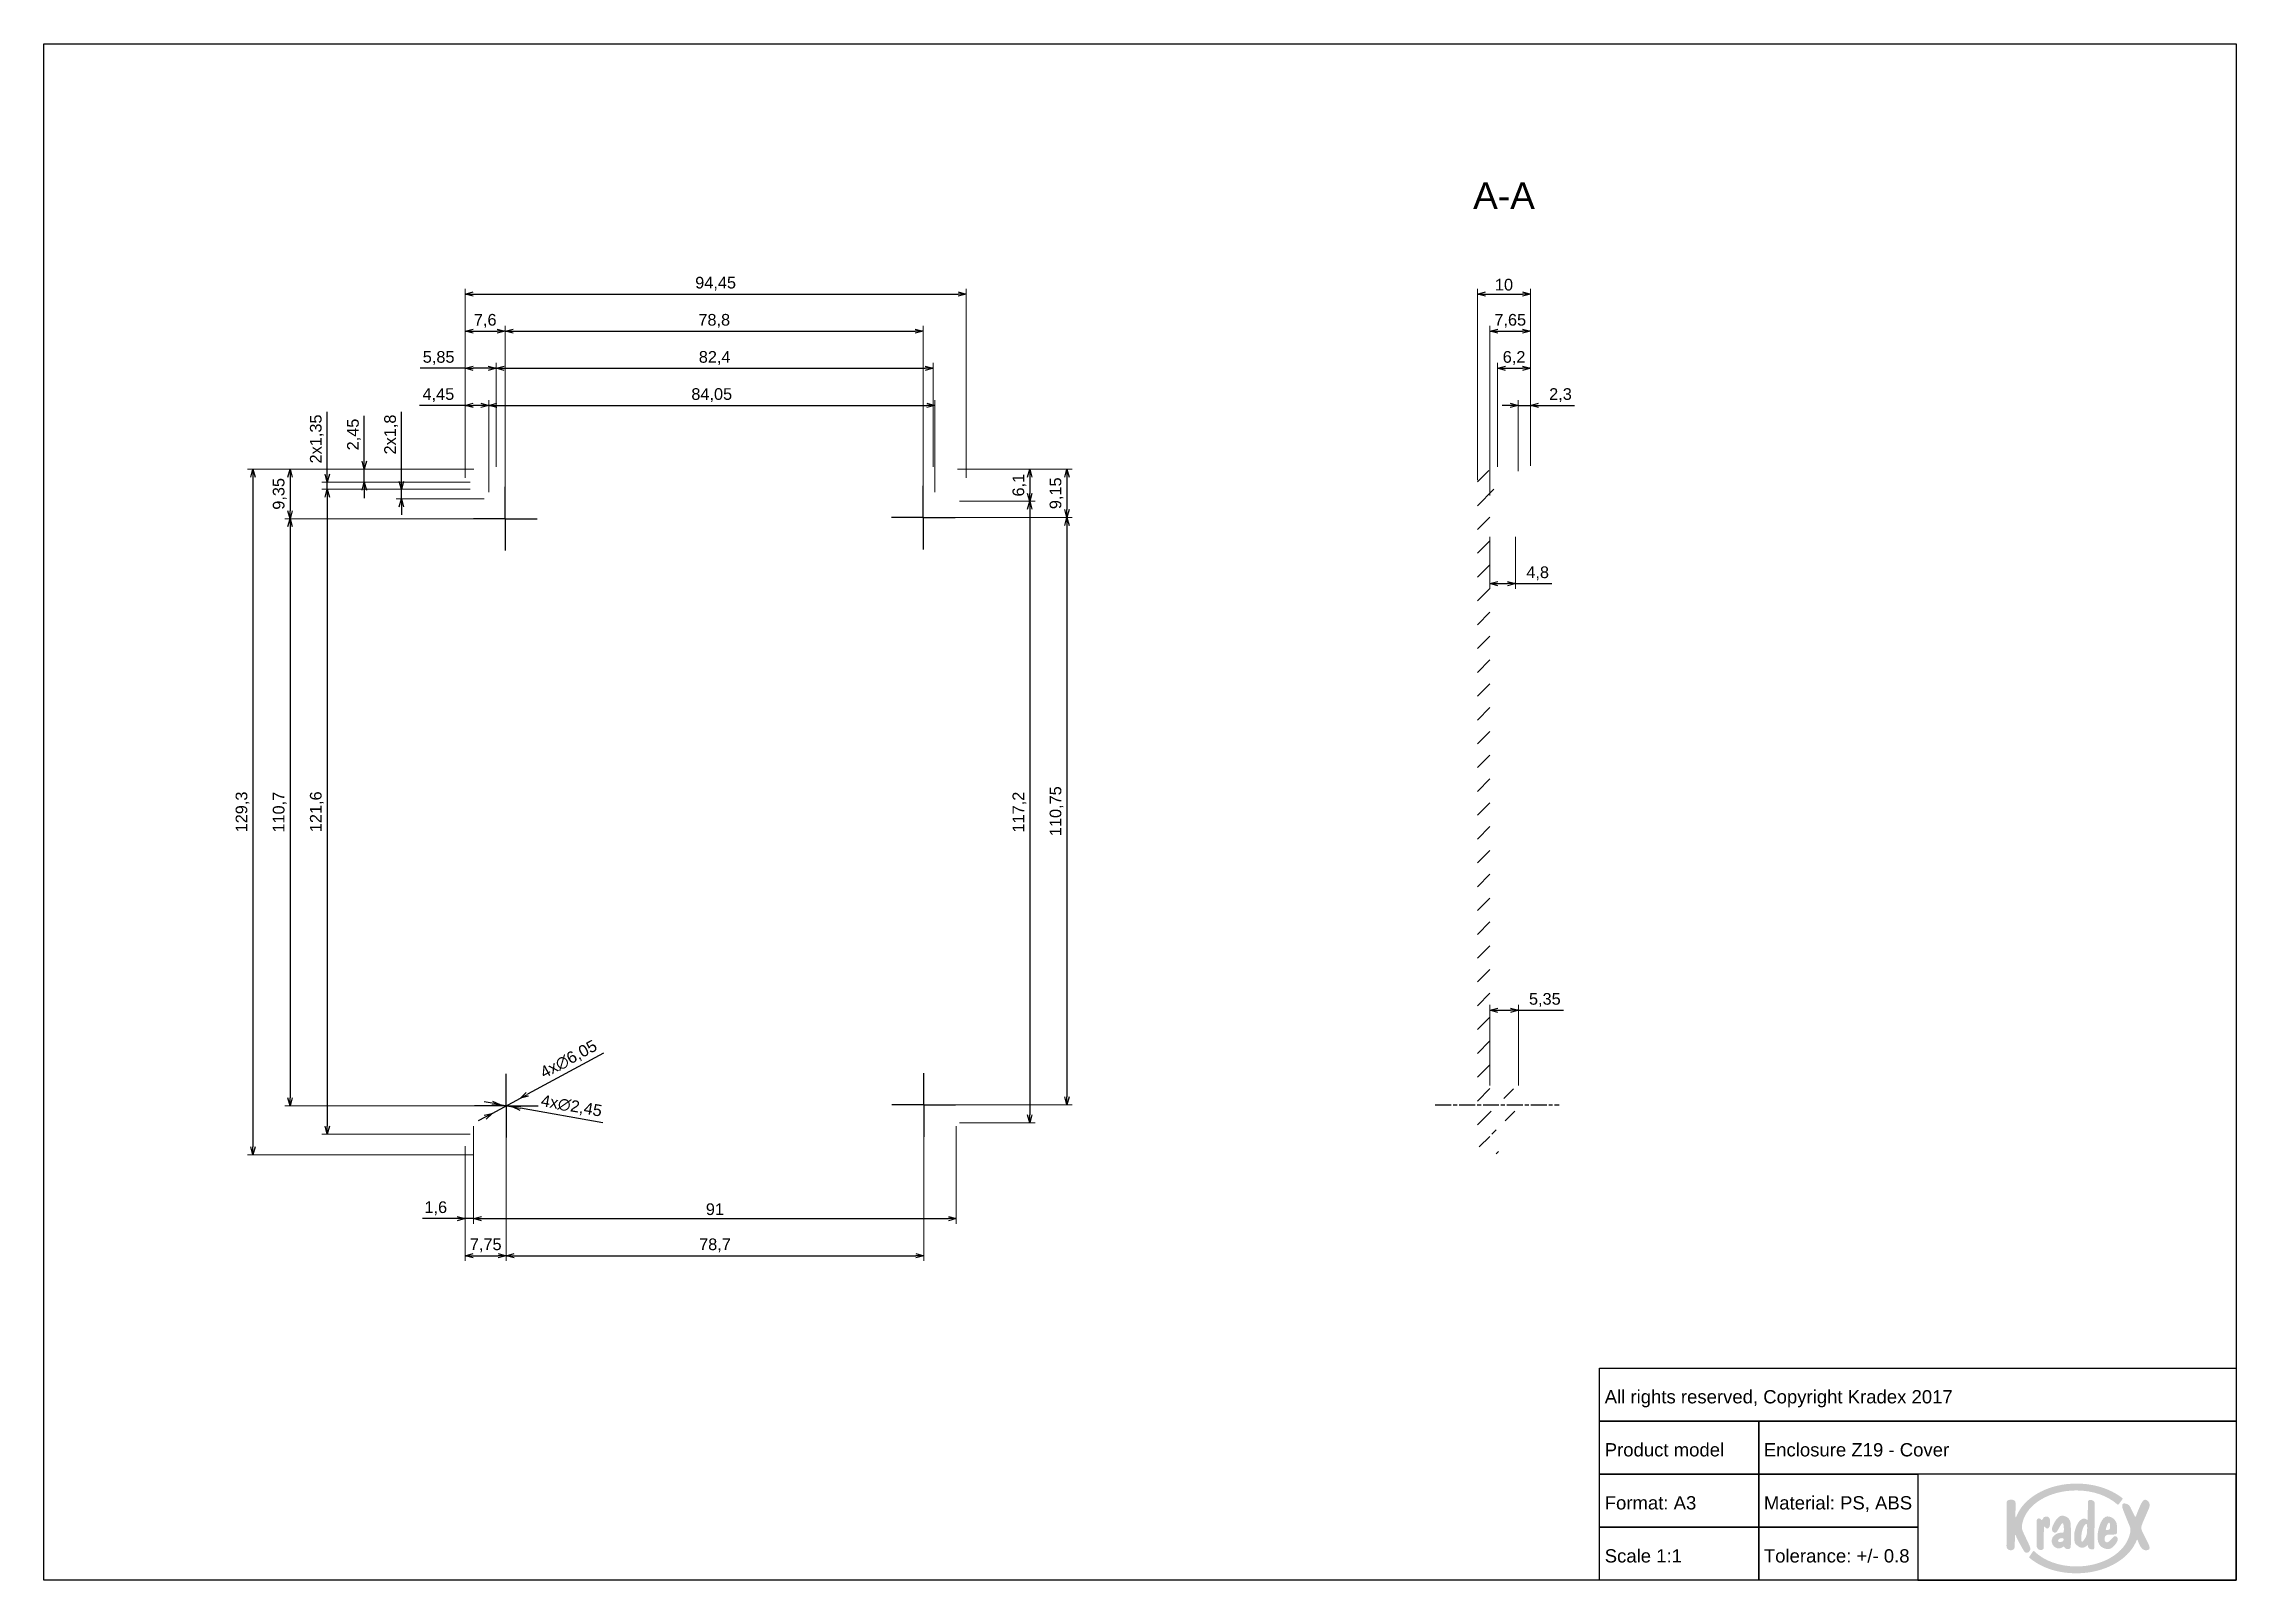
# Paper-space layout 'Cover' of a CAD drawing. Header units: millimetres. Extents: x 0 to 413, y 1 to 290.
import ezdxf

# ---------------------------------------------------------------- set-up
doc = ezdxf.new("R2010")
doc.units = ezdxf.units.MM
doc.linetypes.add('ACAD_ISO10W100', pattern=[18, 12, -3, 0, -3])
doc.linetypes.add('AM_ISO08W050x2', pattern=[9, 6, -0.75, 1.5, -0.75])
for name, color, linetype, lineweight in [('MD_Annotation', 7, 'Continuous', 25), ('MD_Axes', 7, 'ACAD_ISO10W100', 25), ('MD_Hatching', 7, 'Continuous', 25)]:
    doc.layers.add(name, color=color, linetype=linetype, lineweight=lineweight)
doc.layers.add('Tabelka', color=7, linetype='Continuous')
doc.styles.get("Standard").update_dxf_attribs({"font": 'arial.ttf'})
doc.dimstyles.new('ISO-25', dxfattribs={"dimtxt": 2.2, "dimasz": 1.5, "dimexe": 1, "dimexo": 0.625, "dimtad": 1, "dimrnd": 0.05, "dimtxsty": 'Standard', "dimblk": 'OPEN30', "dimcen": 2.5, "dimadec": 0, "dimazin": 0, "dimtfac": 1, "dimtmove": 0, "dimatfit": 3, "dimfxl": 1, "dimlwe": 18, "dimarcsym": 0})

psp = doc.layouts.new('Cover')

# ---------------------------------------------------------------- texts
at = {"insert": (293.476, 40.521), "char_height": 2.5, "attachment_point": 1}
psp.add_mtext_dynamic_manual_height_columns('\\P All rights reserved, Copyright Kradex 2017', width=120, gutter_width=12.5, heights=[0], dxfattribs=at)
at = {"layer": 'MD_Annotation', "color": 7, "insert": (275.463, 259.068), "char_height": 5, "width": 14.29059, "attachment_point": 8}
psp.add_mtext('A-A', dxfattribs=at)
at = {"layer": 'Tabelka', "char_height": 2.5, "attachment_point": 1}
for s, width, heights, insert in [('\\pi15;\\P\\pi0; Product model', 30, [9.962], (293.476, 30.521)), ('\\P Enclosure Z19 - Cover ', 90, [0], (323.476, 30.521)), ('\\P Format: A3', 30, [0], (293.476, 20.521)), ('\\P Material: PS, ABS', 30, [0], (323.476, 20.521)), ('\\P Scale 1:1', 30, [0], (293.476, 10.521)), ('\\P Tolerance: +/- 0.8', 30, [0], (323.476, 10.521))]:
    psp.add_mtext_dynamic_manual_height_columns(s, width=width, gutter_width=12.5, heights=heights, dxfattribs=dict(at, insert=insert))

# ---------------------------------------------------------------- blocks, each defined once
blk = doc.blocks.new('_Open30')
at = {"color": 0, "linetype": 'ByBlock', "lineweight": -2}
for p, q in [((-1, 0.27), (0, 0)), ((0, 0), (-1, -0.27)), ((0, 0), (-1, 0))]:
    blk.add_line(p, q, dxfattribs=at)
blk = doc.blocks.new('*D59')
at = {"layer": 'Defpoints', "color": 0, "transparency": 16777216}
for p in [(174.07, 243.02), (79.63, 207.77), (174.07, 207.77)]:
    blk.add_point(p, dxfattribs=at)
at = {"layer": 'MD_Annotation', "color": 0, "lineweight": 18, "transparency": 16777216}
for p, q in [((79.63, 208.39), (79.63, 244.02)), ((174.07, 208.39), (174.07, 244.02))]:
    blk.add_line(p, q, dxfattribs=at)
at = {"layer": 'MD_Annotation', "color": 0, "lineweight": -2, "transparency": 16777216}
blk.add_line((81.13, 243.02), (172.57, 243.02), dxfattribs=at)
at = {"layer": 'MD_Annotation', "color": 0, "lineweight": -2, "transparency": 16777216, "xscale": 1.5, "yscale": 1.5, "zscale": 1.5, "rotation": 180}
blk.add_blockref('_Open30', (79.63, 243.02), dxfattribs=at)
at = {"layer": 'MD_Annotation', "color": 0, "lineweight": -2, "transparency": 16777216, "xscale": 1.5, "yscale": 1.5, "zscale": 1.5}
blk.add_blockref('_Open30', (174.07, 243.02), dxfattribs=at)
at = {"layer": 'MD_Annotation', "color": 0, "transparency": 16777216, "insert": (126.85, 244.96), "char_height": 2.2, "attachment_point": 5}
blk.add_mtext('94,45', dxfattribs=at)
blk = doc.blocks.new('*D60')
at = {"layer": 'Defpoints', "color": 0, "transparency": 16777216}
for p in [(85.47, 229.02), (79.63, 207.77), (85.47, 209.82)]:
    blk.add_point(p, dxfattribs=at)
at = {"layer": 'MD_Annotation', "color": 0, "lineweight": -2, "transparency": 16777216}
for p, q in [((79.63, 229.02), (71.15, 229.02)), ((83.97, 229.02), (81.13, 229.02))]:
    blk.add_line(p, q, dxfattribs=at)
at = {"layer": 'MD_Annotation', "color": 0, "lineweight": 18, "transparency": 16777216}
for p, q in [((79.63, 208.39), (79.63, 230.02)), ((85.47, 210.45), (85.47, 230.02))]:
    blk.add_line(p, q, dxfattribs=at)
at = {"layer": 'MD_Annotation', "color": 0, "lineweight": -2, "transparency": 16777216, "xscale": 1.5, "yscale": 1.5, "zscale": 1.5, "rotation": 180}
blk.add_blockref('_Open30', (79.63, 229.02), dxfattribs=at)
at = {"layer": 'MD_Annotation', "color": 0, "lineweight": -2, "transparency": 16777216, "xscale": 1.5, "yscale": 1.5, "zscale": 1.5}
blk.add_blockref('_Open30', (85.47, 229.02), dxfattribs=at)
at = {"layer": 'MD_Annotation', "color": 0, "transparency": 16777216, "insert": (74.64, 230.96), "char_height": 2.2, "attachment_point": 5}
blk.add_mtext('5,85', dxfattribs=at)
blk = doc.blocks.new('*D61')
at = {"layer": 'Defpoints', "color": 0, "transparency": 16777216}
for p in [(167.88, 229.02), (85.47, 209.82), (167.88, 209.82)]:
    blk.add_point(p, dxfattribs=at)
at = {"layer": 'MD_Annotation', "color": 0, "lineweight": 18, "transparency": 16777216}
for p, q in [((85.47, 210.45), (85.47, 230.02)), ((167.88, 210.45), (167.88, 230.02))]:
    blk.add_line(p, q, dxfattribs=at)
at = {"layer": 'MD_Annotation', "color": 0, "lineweight": -2, "transparency": 16777216}
blk.add_line((86.97, 229.02), (166.38, 229.02), dxfattribs=at)
at = {"layer": 'MD_Annotation', "color": 0, "lineweight": -2, "transparency": 16777216, "xscale": 1.5, "yscale": 1.5, "zscale": 1.5, "rotation": 180}
blk.add_blockref('_Open30', (85.47, 229.02), dxfattribs=at)
at = {"layer": 'MD_Annotation', "color": 0, "lineweight": -2, "transparency": 16777216, "xscale": 1.5, "yscale": 1.5, "zscale": 1.5}
blk.add_blockref('_Open30', (167.88, 229.02), dxfattribs=at)
at = {"layer": 'MD_Annotation', "color": 0, "transparency": 16777216, "insert": (126.67, 230.96), "char_height": 2.2, "attachment_point": 5}
blk.add_mtext('82,4', dxfattribs=at)
blk = doc.blocks.new('*D62')
at = {"layer": 'Defpoints', "color": 0, "transparency": 16777216}
for p in [(87.2, 236.02), (79.63, 207.77), (87.2, 200.66)]:
    blk.add_point(p, dxfattribs=at)
at = {"layer": 'MD_Annotation', "color": 0, "lineweight": 18, "transparency": 16777216}
for p, q in [((79.63, 208.39), (79.63, 237.02)), ((87.2, 201.29), (87.2, 237.02))]:
    blk.add_line(p, q, dxfattribs=at)
at = {"layer": 'MD_Annotation', "color": 0, "lineweight": -2, "transparency": 16777216}
blk.add_line((81.13, 236.02), (85.7, 236.02), dxfattribs=at)
at = {"layer": 'MD_Annotation', "color": 0, "lineweight": -2, "transparency": 16777216, "xscale": 1.5, "yscale": 1.5, "zscale": 1.5, "rotation": 180}
blk.add_blockref('_Open30', (79.63, 236.02), dxfattribs=at)
at = {"layer": 'MD_Annotation', "color": 0, "lineweight": -2, "transparency": 16777216, "xscale": 1.5, "yscale": 1.5, "zscale": 1.5}
blk.add_blockref('_Open30', (87.2, 236.02), dxfattribs=at)
at = {"layer": 'MD_Annotation', "color": 0, "transparency": 16777216, "insert": (83.42, 237.96), "char_height": 2.2, "attachment_point": 5}
blk.add_mtext('7,6', dxfattribs=at)
blk = doc.blocks.new('*D63')
at = {"layer": 'Defpoints', "color": 0, "transparency": 16777216}
for p in [(165.98, 236.02), (87.2, 200.66), (165.98, 200.88)]:
    blk.add_point(p, dxfattribs=at)
at = {"layer": 'MD_Annotation', "color": 0, "lineweight": 18, "transparency": 16777216}
for p, q in [((87.2, 201.29), (87.2, 237.02)), ((165.98, 201.51), (165.98, 237.02))]:
    blk.add_line(p, q, dxfattribs=at)
at = {"layer": 'MD_Annotation', "color": 0, "lineweight": -2, "transparency": 16777216}
blk.add_line((88.7, 236.02), (164.48, 236.02), dxfattribs=at)
at = {"layer": 'MD_Annotation', "color": 0, "lineweight": -2, "transparency": 16777216, "xscale": 1.5, "yscale": 1.5, "zscale": 1.5, "rotation": 180}
blk.add_blockref('_Open30', (87.2, 236.02), dxfattribs=at)
at = {"layer": 'MD_Annotation', "color": 0, "lineweight": -2, "transparency": 16777216, "xscale": 1.5, "yscale": 1.5, "zscale": 1.5}
blk.add_blockref('_Open30', (165.98, 236.02), dxfattribs=at)
at = {"layer": 'MD_Annotation', "color": 0, "transparency": 16777216, "insert": (126.59, 237.96), "char_height": 2.2, "attachment_point": 5}
blk.add_mtext('78,8', dxfattribs=at)
blk = doc.blocks.new('*D64')
at = {"layer": 'Defpoints', "color": 0, "transparency": 16777216}
for p in [(84.09, 222.02), (79.63, 207.77), (84.09, 205.07)]:
    blk.add_point(p, dxfattribs=at)
at = {"layer": 'MD_Annotation', "color": 0, "lineweight": -2, "transparency": 16777216}
for p, q in [((79.63, 222.02), (71.06, 222.02)), ((82.59, 222.02), (81.13, 222.02))]:
    blk.add_line(p, q, dxfattribs=at)
at = {"layer": 'MD_Annotation', "color": 0, "lineweight": 18, "transparency": 16777216}
for p, q in [((79.63, 208.39), (79.63, 223.02)), ((84.09, 205.69), (84.09, 223.02))]:
    blk.add_line(p, q, dxfattribs=at)
at = {"layer": 'MD_Annotation', "color": 0, "lineweight": -2, "transparency": 16777216, "xscale": 1.5, "yscale": 1.5, "zscale": 1.5, "rotation": 180}
blk.add_blockref('_Open30', (79.63, 222.02), dxfattribs=at)
at = {"layer": 'MD_Annotation', "color": 0, "lineweight": -2, "transparency": 16777216, "xscale": 1.5, "yscale": 1.5, "zscale": 1.5}
blk.add_blockref('_Open30', (84.09, 222.02), dxfattribs=at)
at = {"layer": 'MD_Annotation', "color": 0, "transparency": 16777216, "insert": (74.59, 223.96), "char_height": 2.2, "attachment_point": 5}
blk.add_mtext('4,45', dxfattribs=at)
blk = doc.blocks.new('*D65')
at = {"layer": 'Defpoints', "color": 0, "transparency": 16777216}
for p in [(168.15, 222.02), (84.09, 205.07), (168.15, 205.07)]:
    blk.add_point(p, dxfattribs=at)
at = {"layer": 'MD_Annotation', "color": 0, "lineweight": 18, "transparency": 16777216}
for p, q in [((84.09, 205.69), (84.09, 223.02)), ((168.15, 205.69), (168.15, 223.02))]:
    blk.add_line(p, q, dxfattribs=at)
at = {"layer": 'MD_Annotation', "color": 0, "lineweight": -2, "transparency": 16777216}
blk.add_line((85.59, 222.02), (166.65, 222.02), dxfattribs=at)
at = {"layer": 'MD_Annotation', "color": 0, "lineweight": -2, "transparency": 16777216, "xscale": 1.5, "yscale": 1.5, "zscale": 1.5, "rotation": 180}
blk.add_blockref('_Open30', (84.09, 222.02), dxfattribs=at)
at = {"layer": 'MD_Annotation', "color": 0, "lineweight": -2, "transparency": 16777216, "xscale": 1.5, "yscale": 1.5, "zscale": 1.5}
blk.add_blockref('_Open30', (168.15, 222.02), dxfattribs=at)
at = {"layer": 'MD_Annotation', "color": 0, "transparency": 16777216, "insert": (126.12, 223.96), "char_height": 2.2, "attachment_point": 5}
blk.add_mtext('84,05', dxfattribs=at)
blk = doc.blocks.new('*D66')
at = {"layer": 'Defpoints', "color": 0, "transparency": 16777216}
for p in [(81.88, 210.02), (39.63, 80.7), (81.88, 80.7)]:
    blk.add_point(p, dxfattribs=at)
at = {"layer": 'MD_Annotation', "color": 0, "lineweight": 18, "transparency": 16777216}
for p, q in [((81.25, 210.02), (38.63, 210.02)), ((81.25, 80.7), (38.63, 80.7))]:
    blk.add_line(p, q, dxfattribs=at)
at = {"layer": 'MD_Annotation', "color": 0, "lineweight": -2, "transparency": 16777216}
blk.add_line((39.63, 208.52), (39.63, 82.2), dxfattribs=at)
at = {"layer": 'MD_Annotation', "color": 0, "lineweight": -2, "transparency": 16777216, "xscale": 1.5, "yscale": 1.5, "zscale": 1.5}
for p, rotation in [((39.63, 210.02), 90), ((39.63, 80.7), 270)]:
    blk.add_blockref('_Open30', p, dxfattribs=dict(at, rotation=rotation))
at = {"layer": 'MD_Annotation', "color": 0, "transparency": 16777216, "insert": (37.68, 145.36), "char_height": 2.2, "attachment_point": 5, "rotation": 90}
blk.add_mtext('129,3', dxfattribs=at)
blk = doc.blocks.new('*D67')
at = {"layer": 'Defpoints', "color": 0, "transparency": 16777216}
for p in [(60.63, 207.55), (81.22, 207.55), (81.88, 210.02)]:
    blk.add_point(p, dxfattribs=at)
at = {"layer": 'MD_Annotation', "color": 0, "lineweight": -2, "transparency": 16777216}
for p, q in [((60.63, 211.52), (60.63, 220.04)), ((60.63, 207.55), (60.63, 210.02)), ((60.63, 206.05), (60.63, 204.55))]:
    blk.add_line(p, q, dxfattribs=at)
at = {"layer": 'MD_Annotation', "color": 0, "lineweight": 18, "transparency": 16777216}
for p, q in [((81.25, 210.02), (59.63, 210.02)), ((80.59, 207.55), (59.63, 207.55))]:
    blk.add_line(p, q, dxfattribs=at)
at = {"layer": 'MD_Annotation', "color": 0, "lineweight": -2, "transparency": 16777216, "xscale": 1.5, "yscale": 1.5, "zscale": 1.5}
for p, rotation in [((60.63, 210.02), 270), ((60.63, 207.55), 90)]:
    blk.add_blockref('_Open30', p, dxfattribs=dict(at, rotation=rotation))
at = {"layer": 'MD_Annotation', "color": 0, "transparency": 16777216, "insert": (58.68, 216.53), "char_height": 2.2, "attachment_point": 5, "rotation": 90}
blk.add_mtext('2,45', dxfattribs=at)
blk = doc.blocks.new('*D68')
at = {"layer": 'Defpoints', "color": 0, "transparency": 16777216}
for p in [(81.22, 207.55), (53.63, 206.2), (81.22, 206.2)]:
    blk.add_point(p, dxfattribs=at)
at = {"layer": 'MD_Annotation', "color": 0, "lineweight": -2, "transparency": 16777216}
for p, q in [((53.63, 209.05), (53.63, 220.82)), ((53.63, 206.2), (53.63, 207.55)), ((53.63, 204.7), (53.63, 203.2))]:
    blk.add_line(p, q, dxfattribs=at)
at = {"layer": 'MD_Annotation', "color": 0, "lineweight": 18, "transparency": 16777216}
for p, q in [((80.59, 207.55), (52.63, 207.55)), ((80.59, 206.2), (52.63, 206.2))]:
    blk.add_line(p, q, dxfattribs=at)
at = {"layer": 'MD_Annotation', "color": 0, "lineweight": -2, "transparency": 16777216, "xscale": 1.5, "yscale": 1.5, "zscale": 1.5}
for p, rotation in [((53.63, 207.55), 270), ((53.63, 206.2), 90)]:
    blk.add_blockref('_Open30', p, dxfattribs=dict(at, rotation=rotation))
at = {"layer": 'MD_Annotation', "color": 0, "transparency": 16777216, "insert": (51.68, 215.69), "char_height": 2.2, "attachment_point": 5, "rotation": 90}
blk.add_mtext('2x1,35', dxfattribs=at)
blk = doc.blocks.new('*D69')
at = {"layer": 'Defpoints', "color": 0, "transparency": 16777216}
for p in [(67.63, 204.39), (81.22, 206.2), (83.86, 204.39)]:
    blk.add_point(p, dxfattribs=at)
at = {"layer": 'MD_Annotation', "color": 0, "lineweight": -2, "transparency": 16777216}
for p, q in [((67.63, 207.7), (67.63, 220.8)), ((67.63, 204.39), (67.63, 206.2)), ((67.63, 202.89), (67.63, 201.39))]:
    blk.add_line(p, q, dxfattribs=at)
at = {"layer": 'MD_Annotation', "color": 0, "lineweight": 18, "transparency": 16777216}
for p, q in [((80.59, 206.2), (66.63, 206.2)), ((83.24, 204.39), (66.63, 204.39))]:
    blk.add_line(p, q, dxfattribs=at)
at = {"layer": 'MD_Annotation', "color": 0, "lineweight": -2, "transparency": 16777216, "xscale": 1.5, "yscale": 1.5, "zscale": 1.5}
for p, rotation in [((67.63, 206.2), 270), ((67.63, 204.39), 90)]:
    blk.add_blockref('_Open30', p, dxfattribs=dict(at, rotation=rotation))
at = {"layer": 'MD_Annotation', "color": 0, "transparency": 16777216, "insert": (65.68, 216.53), "char_height": 2.2, "attachment_point": 5, "rotation": 90}
blk.add_mtext('2x1,8', dxfattribs=at)
blk = doc.blocks.new('*D70')
at = {"layer": 'Defpoints', "color": 0, "transparency": 16777216}
for p in [(81.88, 210.02), (46.63, 200.66), (87.2, 200.66)]:
    blk.add_point(p, dxfattribs=at)
at = {"layer": 'MD_Annotation', "color": 0, "lineweight": 18, "transparency": 16777216}
for p, q in [((81.25, 210.02), (45.63, 210.02)), ((86.58, 200.66), (45.63, 200.66))]:
    blk.add_line(p, q, dxfattribs=at)
at = {"layer": 'MD_Annotation', "color": 0, "lineweight": -2, "transparency": 16777216}
blk.add_line((46.63, 208.52), (46.63, 202.16), dxfattribs=at)
at = {"layer": 'MD_Annotation', "color": 0, "lineweight": -2, "transparency": 16777216, "xscale": 1.5, "yscale": 1.5, "zscale": 1.5}
for p, rotation in [((46.63, 210.02), 90), ((46.63, 200.66), 270)]:
    blk.add_blockref('_Open30', p, dxfattribs=dict(at, rotation=rotation))
at = {"layer": 'MD_Annotation', "color": 0, "transparency": 16777216, "insert": (44.68, 205.34), "char_height": 2.2, "attachment_point": 5, "rotation": 90}
blk.add_mtext('9,35', dxfattribs=at)
blk = doc.blocks.new('*D71')
at = {"layer": 'Defpoints', "color": 0, "transparency": 16777216}
for p in [(81.22, 206.2), (53.63, 84.6), (81.22, 84.6)]:
    blk.add_point(p, dxfattribs=at)
at = {"layer": 'MD_Annotation', "color": 0, "lineweight": 18, "transparency": 16777216}
for p, q in [((80.59, 206.2), (52.63, 206.2)), ((80.59, 84.6), (52.63, 84.6))]:
    blk.add_line(p, q, dxfattribs=at)
at = {"layer": 'MD_Annotation', "color": 0, "lineweight": -2, "transparency": 16777216}
blk.add_line((53.63, 204.7), (53.63, 86.1), dxfattribs=at)
at = {"layer": 'MD_Annotation', "color": 0, "lineweight": -2, "transparency": 16777216, "xscale": 1.5, "yscale": 1.5, "zscale": 1.5}
for p, rotation in [((53.63, 206.2), 90), ((53.63, 84.6), 270)]:
    blk.add_blockref('_Open30', p, dxfattribs=dict(at, rotation=rotation))
at = {"layer": 'MD_Annotation', "color": 0, "transparency": 16777216, "insert": (51.68, 145.4), "char_height": 2.2, "attachment_point": 5, "rotation": 90}
blk.add_mtext('121,6', dxfattribs=at)
blk = doc.blocks.new('*D72')
at = {"layer": 'Defpoints', "color": 0, "transparency": 16777216}
for p in [(87.2, 200.66), (46.63, 89.98), (87.39, 89.98)]:
    blk.add_point(p, dxfattribs=at)
at = {"layer": 'MD_Annotation', "color": 0, "lineweight": 18, "transparency": 16777216}
for p, q in [((86.58, 200.66), (45.63, 200.66)), ((86.76, 89.98), (45.63, 89.98))]:
    blk.add_line(p, q, dxfattribs=at)
at = {"layer": 'MD_Annotation', "color": 0, "lineweight": -2, "transparency": 16777216}
blk.add_line((46.63, 199.16), (46.63, 91.48), dxfattribs=at)
at = {"layer": 'MD_Annotation', "color": 0, "lineweight": -2, "transparency": 16777216, "xscale": 1.5, "yscale": 1.5, "zscale": 1.5}
for p, rotation in [((46.63, 200.66), 90), ((46.63, 89.98), 270)]:
    blk.add_blockref('_Open30', p, dxfattribs=dict(at, rotation=rotation))
at = {"layer": 'MD_Annotation', "color": 0, "transparency": 16777216, "insert": (44.68, 145.32), "char_height": 2.2, "attachment_point": 5, "rotation": 90}
blk.add_mtext('110,7', dxfattribs=at)
blk = doc.blocks.new('*D73')
at = {"layer": 'Defpoints', "color": 0, "transparency": 16777216}
for p in [(87.39, 89.98), (79.63, 82.95), (87.39, 61.7)]:
    blk.add_point(p, dxfattribs=at)
at = {"layer": 'MD_Annotation', "color": 0, "lineweight": 18, "transparency": 16777216}
for p, q in [((87.39, 89.35), (87.39, 60.7)), ((79.63, 82.32), (79.63, 60.7))]:
    blk.add_line(p, q, dxfattribs=at)
at = {"layer": 'MD_Annotation', "color": 0, "lineweight": -2, "transparency": 16777216}
blk.add_line((81.13, 61.7), (85.89, 61.7), dxfattribs=at)
at = {"layer": 'MD_Annotation', "color": 0, "lineweight": -2, "transparency": 16777216, "xscale": 1.5, "yscale": 1.5, "zscale": 1.5, "rotation": 180}
blk.add_blockref('_Open30', (79.63, 61.7), dxfattribs=at)
at = {"layer": 'MD_Annotation', "color": 0, "lineweight": -2, "transparency": 16777216, "xscale": 1.5, "yscale": 1.5, "zscale": 1.5}
blk.add_blockref('_Open30', (87.39, 61.7), dxfattribs=at)
at = {"layer": 'MD_Annotation', "color": 0, "transparency": 16777216, "insert": (83.51, 63.64), "char_height": 2.2, "attachment_point": 5}
blk.add_mtext('7,75', dxfattribs=at)
blk = doc.blocks.new('*D74')
at = {"layer": 'Defpoints', "color": 0, "transparency": 16777216}
for p in [(87.39, 89.98), (166.08, 90.14), (166.08, 61.7)]:
    blk.add_point(p, dxfattribs=at)
at = {"layer": 'MD_Annotation', "color": 0, "lineweight": 18, "transparency": 16777216}
for p, q in [((87.39, 89.35), (87.39, 60.7)), ((166.08, 89.51), (166.08, 60.7))]:
    blk.add_line(p, q, dxfattribs=at)
at = {"layer": 'MD_Annotation', "color": 0, "lineweight": -2, "transparency": 16777216}
blk.add_line((88.89, 61.7), (164.58, 61.7), dxfattribs=at)
at = {"layer": 'MD_Annotation', "color": 0, "lineweight": -2, "transparency": 16777216, "xscale": 1.5, "yscale": 1.5, "zscale": 1.5, "rotation": 180}
blk.add_blockref('_Open30', (87.39, 61.7), dxfattribs=at)
at = {"layer": 'MD_Annotation', "color": 0, "lineweight": -2, "transparency": 16777216, "xscale": 1.5, "yscale": 1.5, "zscale": 1.5}
blk.add_blockref('_Open30', (166.08, 61.7), dxfattribs=at)
at = {"layer": 'MD_Annotation', "color": 0, "transparency": 16777216, "insert": (126.73, 63.64), "char_height": 2.2, "attachment_point": 5}
blk.add_mtext('78,7', dxfattribs=at)
blk = doc.blocks.new('*D75')
at = {"layer": 'Defpoints', "color": 0, "transparency": 16777216}
for p in [(171.82, 210.02), (165.98, 200.88), (193.07, 200.88)]:
    blk.add_point(p, dxfattribs=at)
at = {"layer": 'MD_Annotation', "color": 0, "lineweight": 18, "transparency": 16777216}
for p, q in [((172.44, 210.02), (194.07, 210.02)), ((166.61, 200.88), (194.07, 200.88))]:
    blk.add_line(p, q, dxfattribs=at)
at = {"layer": 'MD_Annotation', "color": 0, "lineweight": -2, "transparency": 16777216}
blk.add_line((193.07, 208.52), (193.07, 202.38), dxfattribs=at)
at = {"layer": 'MD_Annotation', "color": 0, "lineweight": -2, "transparency": 16777216, "xscale": 1.5, "yscale": 1.5, "zscale": 1.5}
for p, rotation in [((193.07, 210.02), 90), ((193.07, 200.88), 270)]:
    blk.add_blockref('_Open30', p, dxfattribs=dict(at, rotation=rotation))
at = {"layer": 'MD_Annotation', "color": 0, "transparency": 16777216, "insert": (191.12, 205.45), "char_height": 2.2, "attachment_point": 5, "rotation": 90}
blk.add_mtext('9,15', dxfattribs=at)
blk = doc.blocks.new('*D76')
at = {"layer": 'Defpoints', "color": 0, "transparency": 16777216}
for p in [(165.98, 200.88), (166.08, 90.14), (193.07, 90.14)]:
    blk.add_point(p, dxfattribs=at)
at = {"layer": 'MD_Annotation', "color": 0, "lineweight": 18, "transparency": 16777216}
for p, q in [((166.61, 200.88), (194.07, 200.88)), ((166.7, 90.14), (194.07, 90.14))]:
    blk.add_line(p, q, dxfattribs=at)
at = {"layer": 'MD_Annotation', "color": 0, "lineweight": -2, "transparency": 16777216}
blk.add_line((193.07, 199.38), (193.07, 91.64), dxfattribs=at)
at = {"layer": 'MD_Annotation', "color": 0, "lineweight": -2, "transparency": 16777216, "xscale": 1.5, "yscale": 1.5, "zscale": 1.5}
for p, rotation in [((193.07, 200.88), 90), ((193.07, 90.14), 270)]:
    blk.add_blockref('_Open30', p, dxfattribs=dict(at, rotation=rotation))
at = {"layer": 'MD_Annotation', "color": 0, "transparency": 16777216, "insert": (191.12, 145.51), "char_height": 2.2, "attachment_point": 5, "rotation": 90}
blk.add_mtext('110,75', dxfattribs=at)
blk = doc.blocks.new('*D77')
at = {"layer": 'Defpoints', "color": 0, "transparency": 16777216}
for p in [(172.22, 203.94), (172.22, 86.74), (186.07, 86.74)]:
    blk.add_point(p, dxfattribs=at)
at = {"layer": 'MD_Annotation', "color": 0, "lineweight": 18, "transparency": 16777216}
for p, q in [((172.84, 203.94), (187.07, 203.94)), ((172.84, 86.74), (187.07, 86.74))]:
    blk.add_line(p, q, dxfattribs=at)
at = {"layer": 'MD_Annotation', "color": 0, "lineweight": -2, "transparency": 16777216}
blk.add_line((186.07, 202.44), (186.07, 88.24), dxfattribs=at)
at = {"layer": 'MD_Annotation', "color": 0, "lineweight": -2, "transparency": 16777216, "xscale": 1.5, "yscale": 1.5, "zscale": 1.5}
for p, rotation in [((186.07, 203.94), 90), ((186.07, 86.74), 270)]:
    blk.add_blockref('_Open30', p, dxfattribs=dict(at, rotation=rotation))
at = {"layer": 'MD_Annotation', "color": 0, "transparency": 16777216, "insert": (184.12, 145.34), "char_height": 2.2, "attachment_point": 5, "rotation": 90}
blk.add_mtext('117,2', dxfattribs=at)
blk = doc.blocks.new('*D78')
at = {"layer": 'Defpoints', "color": 0, "transparency": 16777216}
for p in [(171.82, 210.02), (172.22, 203.94), (186.07, 203.94)]:
    blk.add_point(p, dxfattribs=at)
at = {"layer": 'MD_Annotation', "color": 0, "lineweight": 18, "transparency": 16777216}
for p, q in [((172.44, 210.02), (187.07, 210.02)), ((172.84, 203.94), (187.07, 203.94))]:
    blk.add_line(p, q, dxfattribs=at)
at = {"layer": 'MD_Annotation', "color": 0, "lineweight": -2, "transparency": 16777216}
blk.add_line((186.07, 208.52), (186.07, 205.44), dxfattribs=at)
at = {"layer": 'MD_Annotation', "color": 0, "lineweight": -2, "transparency": 16777216, "xscale": 1.5, "yscale": 1.5, "zscale": 1.5}
for p, rotation in [((186.07, 210.02), 90), ((186.07, 203.94), 270)]:
    blk.add_blockref('_Open30', p, dxfattribs=dict(at, rotation=rotation))
at = {"layer": 'MD_Annotation', "color": 0, "transparency": 16777216, "insert": (184.12, 206.98), "char_height": 2.2, "attachment_point": 5, "rotation": 90}
blk.add_mtext('6,1', dxfattribs=at)
blk = doc.blocks.new('*D79')
at = {"layer": 'Defpoints', "color": 0, "transparency": 16777216}
for p in [(278.17, 107.97), (272.81, 93.15), (278.17, 93.15)]:
    blk.add_point(p, dxfattribs=at)
at = {"layer": 'MD_Annotation', "color": 0, "lineweight": 18, "transparency": 16777216}
for p, q in [((272.81, 93.77), (272.81, 108.97)), ((278.17, 93.77), (278.17, 108.97))]:
    blk.add_line(p, q, dxfattribs=at)
at = {"layer": 'MD_Annotation', "color": 0, "lineweight": -2, "transparency": 16777216}
for p, q in [((274.31, 107.97), (276.67, 107.97)), ((278.17, 107.97), (286.65, 107.97))]:
    blk.add_line(p, q, dxfattribs=at)
at = {"layer": 'MD_Annotation', "color": 0, "lineweight": -2, "transparency": 16777216, "xscale": 1.5, "yscale": 1.5, "zscale": 1.5, "rotation": 180}
blk.add_blockref('_Open30', (272.81, 107.97), dxfattribs=at)
at = {"layer": 'MD_Annotation', "color": 0, "lineweight": -2, "transparency": 16777216, "xscale": 1.5, "yscale": 1.5, "zscale": 1.5}
blk.add_blockref('_Open30', (278.17, 107.97), dxfattribs=at)
at = {"layer": 'MD_Annotation', "color": 0, "transparency": 16777216, "insert": (283.16, 109.92), "char_height": 2.2, "attachment_point": 5}
blk.add_mtext('5,35', dxfattribs=at)
blk = doc.blocks.new('*D80')
at = {"layer": 'Defpoints', "color": 0, "transparency": 16777216}
for p in [(280.46, 243.02), (270.46, 207.28), (280.46, 210.02)]:
    blk.add_point(p, dxfattribs=at)
at = {"layer": 'MD_Annotation', "color": 0, "lineweight": 18, "transparency": 16777216}
for p, q in [((270.46, 207.91), (270.46, 244.02)), ((280.46, 210.64), (280.46, 244.02))]:
    blk.add_line(p, q, dxfattribs=at)
at = {"layer": 'MD_Annotation', "color": 0, "lineweight": -2, "transparency": 16777216}
blk.add_line((271.96, 243.02), (278.96, 243.02), dxfattribs=at)
at = {"layer": 'MD_Annotation', "color": 0, "lineweight": -2, "transparency": 16777216, "xscale": 1.5, "yscale": 1.5, "zscale": 1.5, "rotation": 180}
blk.add_blockref('_Open30', (270.46, 243.02), dxfattribs=at)
at = {"layer": 'MD_Annotation', "color": 0, "lineweight": -2, "transparency": 16777216, "xscale": 1.5, "yscale": 1.5, "zscale": 1.5}
blk.add_blockref('_Open30', (280.46, 243.02), dxfattribs=at)
at = {"layer": 'MD_Annotation', "color": 0, "transparency": 16777216, "insert": (275.46, 244.77), "char_height": 2.2, "attachment_point": 5}
blk.add_mtext('10', dxfattribs=at)
blk = doc.blocks.new('*D81')
at = {"layer": 'Defpoints', "color": 0, "transparency": 16777216}
for p in [(280.46, 229.02), (274.26, 209.82), (280.46, 210.02)]:
    blk.add_point(p, dxfattribs=at)
at = {"layer": 'MD_Annotation', "color": 0, "lineweight": 18, "transparency": 16777216}
for p, q in [((274.26, 210.45), (274.26, 230.02)), ((280.46, 210.64), (280.46, 230.02))]:
    blk.add_line(p, q, dxfattribs=at)
at = {"layer": 'MD_Annotation', "color": 0, "lineweight": -2, "transparency": 16777216}
blk.add_line((275.76, 229.02), (278.96, 229.02), dxfattribs=at)
at = {"layer": 'MD_Annotation', "color": 0, "lineweight": -2, "transparency": 16777216, "xscale": 1.5, "yscale": 1.5, "zscale": 1.5, "rotation": 180}
blk.add_blockref('_Open30', (274.26, 229.02), dxfattribs=at)
at = {"layer": 'MD_Annotation', "color": 0, "lineweight": -2, "transparency": 16777216, "xscale": 1.5, "yscale": 1.5, "zscale": 1.5}
blk.add_blockref('_Open30', (280.46, 229.02), dxfattribs=at)
at = {"layer": 'MD_Annotation', "color": 0, "transparency": 16777216, "insert": (277.36, 230.96), "char_height": 2.2, "attachment_point": 5}
blk.add_mtext('6,2', dxfattribs=at)
blk = doc.blocks.new('*D82')
at = {"layer": 'Defpoints', "color": 0, "transparency": 16777216}
for p in [(280.46, 236.02), (280.46, 210.02), (272.81, 204.39)]:
    blk.add_point(p, dxfattribs=at)
at = {"layer": 'MD_Annotation', "color": 0, "lineweight": 18, "transparency": 16777216}
for p, q in [((272.81, 205.01), (272.81, 237.02)), ((280.46, 210.64), (280.46, 237.02))]:
    blk.add_line(p, q, dxfattribs=at)
at = {"layer": 'MD_Annotation', "color": 0, "lineweight": -2, "transparency": 16777216}
blk.add_line((274.31, 236.02), (278.96, 236.02), dxfattribs=at)
at = {"layer": 'MD_Annotation', "color": 0, "lineweight": -2, "transparency": 16777216, "xscale": 1.5, "yscale": 1.5, "zscale": 1.5, "rotation": 180}
blk.add_blockref('_Open30', (272.81, 236.02), dxfattribs=at)
at = {"layer": 'MD_Annotation', "color": 0, "lineweight": -2, "transparency": 16777216, "xscale": 1.5, "yscale": 1.5, "zscale": 1.5}
blk.add_blockref('_Open30', (280.46, 236.02), dxfattribs=at)
at = {"layer": 'MD_Annotation', "color": 0, "transparency": 16777216, "insert": (276.64, 237.96), "char_height": 2.2, "attachment_point": 5}
blk.add_mtext('7,65', dxfattribs=at)
blk = doc.blocks.new('*D83')
at = {"layer": 'Defpoints', "color": 0, "transparency": 16777216}
for p in [(90.04, 91.41), (84.73, 88.54)]:
    blk.add_point(p, dxfattribs=at)
at = {"layer": 'MD_Annotation', "color": 0, "lineweight": -2, "transparency": 16777216}
for p, q in [((105.74, 99.9), (91.36, 92.13)), ((84.73, 88.54), (90.04, 91.41)), ((83.41, 87.83), (82.09, 87.11))]:
    blk.add_line(p, q, dxfattribs=at)
at = {"layer": 'MD_Annotation', "color": 0, "lineweight": -2, "transparency": 16777216, "xscale": 1.5, "yscale": 1.5, "zscale": 1.5}
for p, rotation in [((90.04, 91.41), 208.3957946782083), ((84.73, 88.54), 28.39579467820829)]:
    blk.add_blockref('_Open30', p, dxfattribs=dict(at, rotation=rotation))
at = {"layer": 'MD_Annotation', "color": 0, "transparency": 16777216, "insert": (99.21, 98.62), "char_height": 2.2, "attachment_point": 5, "rotation": 28.3958}
blk.add_mtext('4x∅6,05', dxfattribs=at)
blk = doc.blocks.new('*D84')
at = {"layer": 'Defpoints', "color": 0, "transparency": 16777216}
for p in [(86.19, 90.19), (88.58, 89.76)]:
    blk.add_point(p, dxfattribs=at)
at = {"layer": 'MD_Annotation', "color": 0, "lineweight": -2, "transparency": 16777216}
for p, q in [((84.72, 90.46), (83.24, 90.72)), ((86.19, 90.19), (88.58, 89.76)), ((105.57, 86.73), (90.06, 89.5))]:
    blk.add_line(p, q, dxfattribs=at)
at = {"layer": 'MD_Annotation', "color": 0, "lineweight": -2, "transparency": 16777216, "xscale": 1.5, "yscale": 1.5, "zscale": 1.5}
for p, rotation in [((86.19, 90.19), 349.8579533787519), ((88.58, 89.76), 169.8579533787519)]:
    blk.add_blockref('_Open30', p, dxfattribs=dict(at, rotation=rotation))
at = {"layer": 'MD_Annotation', "color": 0, "transparency": 16777216, "insert": (99.66, 89.8), "char_height": 2.2, "attachment_point": 5, "rotation": 349.858}
blk.add_mtext('4x∅2,45', dxfattribs=at)
blk = doc.blocks.new('*D105')
at = {"layer": 'Defpoints', "color": 0, "transparency": 16777216}
for p in [(79.63, 82.95), (81.22, 86.74), (81.22, 68.7)]:
    blk.add_point(p, dxfattribs=at)
at = {"layer": 'MD_Annotation', "color": 0, "lineweight": 18, "transparency": 16777216}
for p, q in [((81.22, 86.11), (81.22, 67.7)), ((79.63, 82.32), (79.63, 67.7))]:
    blk.add_line(p, q, dxfattribs=at)
at = {"layer": 'MD_Annotation', "color": 0, "lineweight": -2, "transparency": 16777216}
for p, q in [((78.13, 68.7), (71.58, 68.7)), ((81.22, 68.7), (79.63, 68.7)), ((82.72, 68.7), (84.22, 68.7))]:
    blk.add_line(p, q, dxfattribs=at)
at = {"layer": 'MD_Annotation', "color": 0, "lineweight": -2, "transparency": 16777216, "xscale": 1.5, "yscale": 1.5, "zscale": 1.5}
blk.add_blockref('_Open30', (79.63, 68.7), dxfattribs=at)
at = {"layer": 'MD_Annotation', "color": 0, "lineweight": -2, "transparency": 16777216, "xscale": 1.5, "yscale": 1.5, "zscale": 1.5, "rotation": 180}
blk.add_blockref('_Open30', (81.22, 68.7), dxfattribs=at)
at = {"layer": 'MD_Annotation', "color": 0, "transparency": 16777216, "insert": (74.1, 70.64), "char_height": 2.2, "attachment_point": 5}
blk.add_mtext('1,6', dxfattribs=at)
blk = doc.blocks.new('*D106')
at = {"layer": 'Defpoints', "color": 0, "transparency": 16777216}
for p in [(81.22, 86.74), (172.22, 86.74), (172.22, 68.7)]:
    blk.add_point(p, dxfattribs=at)
at = {"layer": 'MD_Annotation', "color": 0, "lineweight": 18, "transparency": 16777216}
for p, q in [((81.22, 86.11), (81.22, 67.7)), ((172.22, 86.11), (172.22, 67.7))]:
    blk.add_line(p, q, dxfattribs=at)
at = {"layer": 'MD_Annotation', "color": 0, "lineweight": -2, "transparency": 16777216}
blk.add_line((82.72, 68.7), (170.72, 68.7), dxfattribs=at)
at = {"layer": 'MD_Annotation', "color": 0, "lineweight": -2, "transparency": 16777216, "xscale": 1.5, "yscale": 1.5, "zscale": 1.5, "rotation": 180}
blk.add_blockref('_Open30', (81.22, 68.7), dxfattribs=at)
at = {"layer": 'MD_Annotation', "color": 0, "lineweight": -2, "transparency": 16777216, "xscale": 1.5, "yscale": 1.5, "zscale": 1.5}
blk.add_blockref('_Open30', (172.22, 68.7), dxfattribs=at)
at = {"layer": 'MD_Annotation', "color": 0, "transparency": 16777216, "insert": (126.72, 70.45), "char_height": 2.2, "attachment_point": 5}
blk.add_mtext('91', dxfattribs=at)
blk = doc.blocks.new('*D108')
at = {"layer": 'Defpoints', "color": 0, "transparency": 16777216}
for p in [(272.81, 197.87), (277.63, 197.87), (277.63, 188.41)]:
    blk.add_point(p, dxfattribs=at)
at = {"layer": 'MD_Annotation', "color": 0, "lineweight": 18, "transparency": 16777216}
for p, q in [((272.81, 197.24), (272.81, 187.41)), ((277.63, 197.24), (277.63, 187.41))]:
    blk.add_line(p, q, dxfattribs=at)
at = {"layer": 'MD_Annotation', "color": 0, "lineweight": -2, "transparency": 16777216}
for p, q in [((274.31, 188.41), (276.13, 188.41)), ((277.63, 188.41), (284.48, 188.41))]:
    blk.add_line(p, q, dxfattribs=at)
at = {"layer": 'MD_Annotation', "color": 0, "lineweight": -2, "transparency": 16777216, "xscale": 1.5, "yscale": 1.5, "zscale": 1.5, "rotation": 180}
blk.add_blockref('_Open30', (272.81, 188.41), dxfattribs=at)
at = {"layer": 'MD_Annotation', "color": 0, "lineweight": -2, "transparency": 16777216, "xscale": 1.5, "yscale": 1.5, "zscale": 1.5}
blk.add_blockref('_Open30', (277.63, 188.41), dxfattribs=at)
at = {"layer": 'MD_Annotation', "color": 0, "transparency": 16777216, "insert": (281.81, 190.35), "char_height": 2.2, "attachment_point": 5}
blk.add_mtext('4,8', dxfattribs=at)
blk = doc.blocks.new('*D109')
at = {"layer": 'Defpoints', "color": 0, "transparency": 16777216}
for p in [(278.14, 222.02), (278.14, 209.02), (280.46, 210.02)]:
    blk.add_point(p, dxfattribs=at)
at = {"layer": 'MD_Annotation', "color": 0, "lineweight": -2, "transparency": 16777216}
for p, q in [((276.64, 222.02), (275.14, 222.02)), ((278.14, 222.02), (280.46, 222.02)), ((281.96, 222.02), (288.76, 222.02))]:
    blk.add_line(p, q, dxfattribs=at)
at = {"layer": 'MD_Annotation', "color": 0, "lineweight": 18, "transparency": 16777216}
for p, q in [((278.14, 209.64), (278.14, 223.02)), ((280.46, 210.64), (280.46, 223.02))]:
    blk.add_line(p, q, dxfattribs=at)
at = {"layer": 'MD_Annotation', "color": 0, "lineweight": -2, "transparency": 16777216, "xscale": 1.5, "yscale": 1.5, "zscale": 1.5}
blk.add_blockref('_Open30', (278.14, 222.02), dxfattribs=at)
at = {"layer": 'MD_Annotation', "color": 0, "lineweight": -2, "transparency": 16777216, "xscale": 1.5, "yscale": 1.5, "zscale": 1.5, "rotation": 180}
blk.add_blockref('_Open30', (280.46, 222.02), dxfattribs=at)
at = {"layer": 'MD_Annotation', "color": 0, "transparency": 16777216, "insert": (286.11, 223.96), "char_height": 2.2, "attachment_point": 5}
blk.add_mtext('2,3', dxfattribs=at)

# ---------------------------------------------------------------- dimensions: what is measured, and where the dimension line sits
at = {"layer": 'MD_Annotation'}
for base, p1, p2, angle, picture, middle in [((174.068, 243.017), (79.628, 207.768), (174.068, 207.768), 180, '*D59', (126.848, 244.964)), ((280.463, 243.017), (270.463, 207.28), (280.463, 210.017), 180, '*D80', (275.463, 244.765)), ((87.202910197, 236.017045773), (79.627910197, 207.767984688), (87.202910197, 200.662045773), 180, '*D62', (83.415410197, 237.964146728)), ((165.983, 236.017), (87.203, 200.662), (165.983, 200.882), 180, '*D63', (126.593, 237.964)), ((280.463, 236.017), (272.813, 204.386), (280.463, 210.017), 180, '*D82', (276.638, 237.964)), ((167.878, 229.017), (85.469, 209.824), (167.878, 209.821), 180, '*D61', (126.673, 230.964)), ((280.463, 229.017), (274.263, 209.822), (280.463, 210.017), 180, '*D81', (277.363, 230.964)), ((168.154, 222.017), (84.092, 205.066), (168.154, 205.066), 180, '*D65', (126.123, 223.964)), ((39.628, 80.697), (81.877, 210.017), (81.877, 80.697), 270, '*D66', (37.681, 145.357)), ((46.627910197, 200.662045773), (81.876806571, 210.017045773), (87.202910197, 200.662045773), 270, '*D70', (44.680809242, 205.339545773)), ((193.067910197, 200.882045773), (171.819018151, 210.017045773), (165.982910197, 200.882045773), 90, '*D75', (191.120809242, 205.449545773)), ((186.068, 203.936), (171.819, 210.017), (172.218, 203.936), 90, '*D78', (184.121, 206.976)), ((53.628, 84.599), (81.219, 206.196), (81.219, 84.599), 270, '*D71', (51.681, 145.397)), ((186.068, 86.739), (172.218, 203.936), (172.218, 86.739), 90, '*D77', (184.121, 145.337)), ((46.627910197, 89.977045773), (87.202910197, 200.662045773), (87.387910197, 89.977045773), 270, '*D72', (44.680809242, 145.319545773)), ((193.067910197, 90.137045773), (165.982910197, 200.882045773), (166.077910197, 90.137045773), 90, '*D76', (191.120809242, 145.509545773)), ((278.173, 107.972), (272.813, 93.147), (278.173, 93.147), 180, '*D79', (283.163, 109.919))]:
    dim = psp.add_linear_dim(base=base, p1=p1, p2=p2, angle=angle, dimstyle='ISO-25', override={"dimlfac": -1}, dxfattribs=at)
    dim.commit()
    dim.dimension.update_dxf_attribs({"geometry": picture, "text_midpoint": middle})
for base, p1, p2, angle, picture, middle in [((85.469, 229.017), (79.628, 207.768), (85.469, 209.824), 180, '*D60', (74.637, 229.017)), ((84.092, 222.017), (79.628, 207.768), (84.092, 205.066), 180, '*D64', (74.593, 222.017)), ((278.143, 222.017), (280.463, 210.017), (278.143, 209.017), 180, '*D109', (286.109, 222.017)), ((60.628, 207.554), (81.877, 210.017), (81.219, 207.554), 270, '*D67', (60.628, 216.526))]:
    dim = psp.add_linear_dim(base=base, p1=p1, p2=p2, angle=angle, dimstyle='ISO-25', override={"dimlfac": -1}, dxfattribs=at)
    dim.commit()
    dim.dimension.update_dxf_attribs({"geometry": picture, "text_midpoint": middle, "dimtype": 160})
for base, p1, p2, picture, middle in [((53.628, 206.196), (81.219, 207.554), (81.219, 206.196), '*D68', (53.628, 215.686)), ((67.628, 204.386), (81.219, 206.196), (83.865, 204.386), '*D69', (67.628, 216.527))]:
    dim = psp.add_linear_dim(base=base, p1=p1, p2=p2, angle=270, text='2x<>', dimstyle='ISO-25', override={"dimlfac": -1}, dxfattribs=at)
    dim.commit()
    dim.dimension.update_dxf_attribs({"geometry": picture, "text_midpoint": middle, "dimtype": 160})
for base, p1, p2, picture, middle in [((277.633, 188.406), (272.813, 197.867), (277.633, 197.867), '*D108', (281.807, 190.354)), ((87.388, 61.697), (79.628, 82.946), (87.388, 89.977), '*D73', (83.508, 63.64)), ((166.078, 61.697), (87.388, 89.977), (166.078, 90.137), '*D74', (126.733, 63.644)), ((172.218, 68.697), (81.218, 86.739), (172.218, 86.739), '*D106', (126.718, 70.445))]:
    dim = psp.add_linear_dim(base=base, p1=p1, p2=p2, dimstyle='ISO-25', override={"dimlfac": -1}, dxfattribs=at)
    dim.commit()
    dim.dimension.update_dxf_attribs({"geometry": picture, "text_midpoint": middle})
for p1, p2, picture, middle in [((84.731, 88.541), (90.045, 91.413), '*D83', (100.152, 96.877)), ((86.192, 90.191), (88.584, 89.763), '*D84', (99.312, 87.844))]:
    dim = psp.add_diameter_dim_2p(p1=p1, p2=p2, text='4x<>', dimstyle='ISO-25', override={"dimlfac": -1}, dxfattribs=at)
    dim.commit()
    dim.dimension.update_dxf_attribs({"geometry": picture, "text_midpoint": middle, "dimtype": 163})
dim = psp.add_linear_dim(base=(81.218, 68.697), p1=(79.628, 82.946), p2=(81.218, 86.739), dimstyle='ISO-25', override={"dimlfac": -1}, dxfattribs=at)
dim.commit()
dim.dimension.update_dxf_attribs({"geometry": '*D105', "text_midpoint": (74.105, 68.697), "dimtype": 160})

# ---------------------------------------------------------------- hatches: boundary and pattern name
at = {"layer": 'MD_Hatching'}
h = psp.add_hatch(dxfattribs=at)
h.set_pattern_fill('ANSI31', color=256, style=0)
edge = h.paths.add_edge_path(flags=0)
edge.add_line((272.813, 145.357), (270.463, 145.357))
edge.add_line((270.463, 145.357), (270.463, 83.434))
edge.add_ellipse((272.963, 83.434), major_axis=(-2.5, 0), ratio=1, start_angle=0, end_angle=88.2)
edge.add_line((272.884, 80.935), (274.451, 80.886))
edge.add_line((274.451, 80.886), (274.451, 83.037))
edge.add_line((274.451, 83.037), (272.763, 83.09))
edge.add_line((272.763, 83.09), (272.763, 84.599))
edge.add_line((272.763, 84.599), (273.987, 84.599))
edge.add_line((273.987, 84.599), (273.987, 86.289))
edge.add_line((273.987, 86.289), (272.813, 86.289))
edge.add_line((272.813, 86.289), (272.813, 87.127))
edge.add_line((272.813, 87.127), (278.173, 87.127))
edge.add_line((278.173, 87.127), (278.173, 88.947))
edge.add_line((278.173, 88.947), (272.273, 88.947))
edge.add_line((272.273, 88.947), (272.273, 91.327))
edge.add_line((272.273, 91.327), (278.173, 91.327))
edge.add_line((278.173, 91.327), (278.173, 93.147))
edge.add_line((278.173, 93.147), (272.813, 93.147))
edge.add_line((272.813, 93.147), (272.813, 145.357))
edge = h.paths.add_edge_path(flags=0)
edge.add_line((270.463, 145.357), (272.813, 145.357))
edge.add_line((272.813, 145.357), (272.813, 204.386))
edge.add_line((272.813, 204.386), (274.132, 204.386))
edge.add_line((274.132, 204.386), (274.132, 206.196))
edge.add_line((274.132, 206.196), (272.763, 206.196))
edge.add_line((272.763, 206.196), (272.763, 207.554))
edge.add_line((272.763, 207.554), (274.263, 207.601))
edge.add_line((274.263, 207.601), (274.263, 209.822))
edge.add_line((274.263, 209.822), (272.884, 209.779))
edge.add_ellipse((272.963, 207.28), major_axis=(-0.079, 2.499), ratio=1, start_angle=360, end_angle=448.2)
edge.add_line((270.463, 207.28), (270.463, 145.357))
at = {"layer": 'Tabelka', "true_color": 0x00539f}
h = psp.add_hatch(color=154, dxfattribs=at)
h.dxf.hatch_style = 2
edge = h.paths.add_edge_path()
edge.add_spline(control_points=[(374.4, 7.291), (374.4, 7.291), (373.458, 9.308), (373.458, 9.308), (372.975, 10.322), (373.083, 10.415), (373.09, 10.696), (373.101, 10.824), (373.146, 11.07), (373.22, 11.439), (374.094, 14.929), (378.297, 17.44), (383.379, 17.44), (386.487, 17.44), (389.258, 16.41), (391.088, 14.808), (391.159, 14.745), (391.251, 14.719), (391.315, 14.808), (391.355, 14.864), (391.986, 15.697), (392.028, 15.751), (392.094, 15.836), (392.113, 15.932), (391.994, 16.024), (389.85, 17.691), (386.783, 18.731), (383.379, 18.731), (378.309, 18.731), (373.99, 16.42), (372.343, 13.182), (372.297, 13.086), (372.285, 13.059), (372.23, 12.946), (371.94, 12.244), (371.86, 12.131), (371.873, 12.93), (371.873, 12.93), (371.902, 15.067), (371.902, 15.067), (371.91, 15.573), (371.52, 15.702), (370.894, 15.687), (370.421, 15.677), (370.214, 15.474), (370.213, 15.123), (370.213, 15.123), (370.185, 6.943), (370.185, 6.943), (370.184, 6.556), (370.452, 6.172), (370.962, 6.154), (371.498, 6.136), (371.693, 6.457), (371.706, 6.718), (371.757, 7.752), (371.783, 8.272), (371.783, 8.595), (371.769, 9.415), (371.889, 9.015), (372.065, 8.637), (372.439, 7.826), (372.964, 6.854), (373.499, 5.981), (373.68, 5.687), (374.059, 5.607), (374.365, 5.809), (374.947, 6.192), (374.583, 6.886), (374.4, 7.291), (374.4, 7.291), (374.4, 7.291), (374.4, 7.291)], knot_values=[0, 0, 0, 0, 1, 1, 1, 2, 2, 2, 3, 3, 3, 4, 4, 4, 5, 5, 5, 6, 6, 6, 7, 7, 7, 8, 8, 8, 9, 9, 9, 10, 10, 10, 11, 11, 11, 12, 12, 12, 13, 13, 13, 14, 14, 14, 15, 15, 15, 16, 16, 16, 17, 17, 17, 18, 18, 18, 19, 19, 19, 20, 20, 20, 21, 21, 21, 22, 22, 22, 23, 23, 23, 24, 24, 24, 24], degree=3, periodic=0)
edge = h.paths.add_edge_path()
edge.add_spline(control_points=[(377.556, 10.414), (377.786, 9.987), (378.382, 10.376), (378.382, 11.011), (378.382, 11.162), (378.382, 11.806), (378.382, 11.806), (378.382, 12.279), (378.072, 12.506), (377.748, 12.506), (377.398, 12.506), (377.217, 12.412), (377.112, 12.234), (377.071, 12.164), (377.026, 11.847), (376.849, 11.865), (376.673, 11.882), (376.626, 12.163), (376.319, 12.169), (376.067, 12.169), (375.848, 12.04), (375.848, 11.516), (375.848, 11.516), (375.848, 7.127), (375.848, 7.127), (375.848, 6.758), (376.055, 6.191), (376.598, 6.191), (377.099, 6.191), (377.211, 6.475), (377.215, 6.676), (377.215, 6.676), (377.207, 8.874), (377.229, 9.968), (377.242, 10.63), (377.305, 10.878), (377.556, 10.414), (377.556, 10.414), (377.556, 10.414), (377.556, 10.414)], knot_values=[0, 0, 0, 0, 1, 1, 1, 2, 2, 2, 3, 3, 3, 4, 4, 4, 5, 5, 5, 6, 6, 6, 7, 7, 7, 8, 8, 8, 9, 9, 9, 10, 10, 10, 11, 11, 11, 12, 12, 12, 13, 13, 13, 13], degree=3, periodic=0)
edge = h.paths.add_edge_path()
edge.add_spline(control_points=[(380.113, 9.439), (379.525, 9.316), (378.763, 8.808), (378.708, 8.053), (378.635, 7.063), (379.492, 6.305), (380.421, 6.565), (380.886, 6.695), (380.88, 7.04), (381.115, 6.729), (381.236, 6.568), (381.403, 6.369), (381.715, 6.369), (382.059, 6.369), (382.236, 6.493), (382.29, 6.801), (382.362, 7.207), (382.315, 11.04), (382.292, 11.179), (382.22, 11.625), (382.082, 11.983), (381.812, 12.229), (381.539, 12.477), (380.959, 12.729), (380.581, 12.676), (379.876, 12.579), (379.309, 11.602), (379.045, 11.075), (378.949, 10.883), (378.562, 10.051), (378.852, 9.762), (378.852, 9.762), (379.015, 9.598), (379.015, 9.598), (379.257, 9.357), (379.567, 9.472), (379.695, 9.688), (379.695, 9.688), (380.236, 10.591), (380.502, 11.045), (380.601, 11.214), (381.001, 11.728), (381.005, 10.024), (381.007, 9.173), (380.774, 9.576), (380.113, 9.439), (380.113, 9.439), (380.113, 9.439), (380.113, 9.439)], knot_values=[0, 0, 0, 0, 1, 1, 1, 2, 2, 2, 3, 3, 3, 4, 4, 4, 5, 5, 5, 6, 6, 6, 7, 7, 7, 8, 8, 8, 9, 9, 9, 10, 10, 10, 11, 11, 11, 12, 12, 12, 13, 13, 13, 14, 14, 14, 15, 15, 15, 16, 16, 16, 16], degree=3, periodic=0)
edge = h.paths.add_edge_path()
edge.add_spline(control_points=[(380.498, 7.729), (380.118, 7.685), (379.624, 7.769), (379.985, 8.156), (380.212, 8.4), (380.399, 8.419), (380.652, 8.451), (381.082, 8.505), (381.111, 7.801), (380.498, 7.729)], knot_values=[0, 0, 0, 0, 1, 1, 1, 2, 2, 2, 3, 3, 3, 3], degree=3, periodic=0)
edge = h.paths.add_edge_path()
edge.add_spline(control_points=[(386.384, 6.308), (386.674, 6.308), (386.735, 6.382), (386.737, 6.589), (386.737, 6.589), (386.82, 15.036), (386.82, 15.036), (386.824, 15.508), (386.259, 15.655), (385.958, 15.655), (385.713, 15.655), (385.56, 15.554), (385.554, 15.281), (385.554, 15.281), (385.472, 11.866), (385.472, 11.866), (384.065, 13.004), (382.946, 10.293), (382.946, 8.919), (382.946, 7.545), (383.043, 7.442), (383.455, 7.101), (383.78, 6.831), (384.073, 6.645), (384.445, 6.645), (384.721, 6.645), (384.893, 6.692), (385.182, 6.914), (385.471, 7.135), (385.557, 7.15), (385.557, 7.15), (385.557, 7.15), (385.557, 6.859), (385.557, 6.859), (385.557, 6.565), (385.907, 6.308), (386.384, 6.308)], knot_values=[0, 0, 0, 0, 1, 1, 1, 2, 2, 2, 3, 3, 3, 4, 4, 4, 5, 5, 5, 6, 6, 6, 7, 7, 7, 8, 8, 8, 9, 9, 9, 10, 10, 10, 11, 11, 11, 12, 12, 12, 12], degree=3, periodic=0)
edge = h.paths.add_edge_path()
edge.add_spline(control_points=[(385.118, 8.63), (384.366, 7.389), (384.294, 7.54), (384.294, 8.498), (384.294, 10.08), (384.907, 11.124), (385.254, 11.124), (385.336, 11.124), (385.388, 11.04), (385.388, 10.864), (385.388, 10.127), (385.464, 9.201), (385.118, 8.63), (385.118, 8.63), (385.118, 8.63), (385.118, 8.63)], knot_values=[0, 0, 0, 0, 1, 1, 1, 2, 2, 2, 3, 3, 3, 4, 4, 4, 5, 5, 5, 5], degree=3, periodic=0)
edge = h.paths.add_edge_path()
edge.add_spline(control_points=[(389.492, 9.095), (389.492, 9.095), (390.616, 9.136), (390.616, 9.136), (390.9, 9.169), (391, 9.239), (391, 9.569), (391, 9.569), (391, 10.786), (391, 10.786), (391, 11.449), (390.571, 11.953), (390.321, 12.145), (390.076, 12.335), (389.597, 12.551), (389.208, 12.534), (388.481, 12.526), (387.981, 11.545), (387.757, 10.874), (387.502, 10.107), (387.353, 9.558), (387.353, 8.481), (387.353, 7.405), (387.907, 6.919), (388.132, 6.77), (388.92, 6.249), (389.724, 6.275), (390.195, 6.747), (390.499, 7.049), (390.93, 7.43), (391.129, 8.003), (391.191, 8.158), (391.194, 8.457), (391.022, 8.63), (390.832, 8.825), (390.588, 8.908), (390.33, 8.65), (390.33, 8.65), (389.54, 7.837), (389.54, 7.837), (389.076, 7.36), (388.517, 7.777), (388.672, 8.45), (388.8, 9.015), (389.065, 9.079), (389.492, 9.095)], knot_values=[0, 0, 0, 0, 1, 1, 1, 2, 2, 2, 3, 3, 3, 4, 4, 4, 5, 5, 5, 6, 6, 6, 7, 7, 7, 8, 8, 8, 9, 9, 9, 10, 10, 10, 11, 11, 11, 12, 12, 12, 13, 13, 13, 14, 14, 14, 15, 15, 15, 15], degree=3, periodic=0)
edge = h.paths.add_edge_path()
edge.add_spline(control_points=[(388.924, 10.239), (389.036, 10.542), (389.263, 11.388), (389.53, 11.378), (389.621, 11.375), (389.683, 11.262), (389.69, 11.092), (389.704, 10.755), (389.684, 10.662), (389.684, 10.397), (389.684, 10.194), (389.665, 10.099), (389.493, 10.041), (389.052, 9.892), (388.814, 9.944), (388.924, 10.239), (388.924, 10.239), (388.924, 10.239), (388.924, 10.239)], knot_values=[0, 0, 0, 0, 1, 1, 1, 2, 2, 2, 3, 3, 3, 4, 4, 4, 5, 5, 5, 6, 6, 6, 6], degree=3, periodic=0)
edge = h.paths.add_edge_path()
edge.add_spline(control_points=[(395.857, 9.549), (395.528, 10.214), (395.469, 10.444), (395.964, 11.589), (395.964, 11.589), (397.023, 14.032), (397.023, 14.032), (397.224, 14.496), (397.262, 15.1), (396.858, 15.427), (396.119, 16.025), (395.832, 15.605), (395.13, 13.964), (394.389, 12.234), (394.639, 12.082), (394.138, 13.014), (394.138, 13.014), (393.509, 14.329), (393.509, 14.329), (393.296, 14.775), (392.902, 14.907), (392.583, 14.969), (391.831, 15.116), (391.874, 14.475), (392.282, 13.463), (392.282, 13.463), (393.098, 11.441), (393.098, 11.441), (393.452, 10.563), (393.697, 10.181), (393.476, 9.344), (393.398, 9.049), (393.304, 8.769), (393.199, 8.498), (393.177, 8.439), (393.17, 8.424), (393.128, 8.321), (391.925, 5.32), (387.94, 3.108), (383.379, 3.108), (380.107, 3.108), (377.219, 4.191), (375.426, 5.967), (375.353, 6.037), (375.263, 6.041), (375.189, 5.963), (375.125, 5.871), (374.537, 4.99), (374.495, 4.92), (374.453, 4.851), (374.481, 4.755), (374.531, 4.714), (376.807, 2.825), (379.854, 1.817), (383.379, 1.817), (388.572, 1.817), (392.965, 4.248), (394.53, 7.605), (394.549, 7.645), (394.573, 7.698), (394.595, 7.754), (394.929, 8.701), (394.882, 7.745), (395.455, 6.822), (395.947, 6.029), (396.493, 6.127), (396.825, 6.201), (397.27, 6.3), (397.247, 6.739), (396.893, 7.453), (396.893, 7.453), (395.857, 9.549), (395.857, 9.549), (395.857, 9.549), (395.857, 9.549), (395.857, 9.549)], knot_values=[0, 0, 0, 0, 1, 1, 1, 2, 2, 2, 3, 3, 3, 4, 4, 4, 5, 5, 5, 6, 6, 6, 7, 7, 7, 8, 8, 8, 9, 9, 9, 10, 10, 10, 11, 11, 11, 12, 12, 12, 13, 13, 13, 14, 14, 14, 15, 15, 15, 16, 16, 16, 17, 17, 17, 18, 18, 18, 19, 19, 19, 20, 20, 20, 21, 21, 21, 22, 22, 22, 23, 23, 23, 24, 24, 24, 25, 25, 25, 25], degree=3, periodic=0)

# ---------------------------------------------------------------- linework, layer by layer
at = {"layer": 'MD_Axes', "linetype": 'AM_ISO08W050x2'}
for p, q in [((87.203, 200.662), (87.203, 206.687)), ((165.983, 200.882), (165.983, 206.907)), ((87.203, 200.662), (81.178, 200.662)), ((87.203, 200.662), (93.228, 200.662)), ((87.203, 200.662), (87.203, 194.637)), ((165.983, 200.882), (159.958, 200.882)), ((165.983, 200.882), (172.008, 200.882)), ((165.983, 200.882), (165.983, 194.857)), ((87.388, 89.977), (87.388, 96.002)), ((166.078, 90.137), (166.078, 96.162)), ((87.388, 89.977), (81.363, 89.977)), ((87.388, 89.977), (93.413, 89.977)), ((87.388, 89.977), (87.388, 83.952)), ((166.078, 90.137), (160.053, 90.137)), ((166.078, 90.137), (172.103, 90.137)), ((166.078, 90.137), (166.078, 84.112))]:
    psp.add_line(p, q, dxfattribs=at)
at = {"layer": 'MD_Axes', "linetype": 'AM_ISO08W050x2', "ltscale": 0.5}
psp.add_line((262.509, 90.137), (285.875, 90.137), dxfattribs=at)
at = {"layer": 'Tabelka'}
for points in [[(0.22, 290.193), (413.476, 290.193), (413.476, 0.521), (0.22, 0.521)], [(413.476, 30.521), (293.476, 30.521), (293.476, 40.521), (413.476, 40.521)], [(323.476, 20.521), (293.476, 20.521), (293.476, 30.521), (323.476, 30.521)], [(413.476, 20.521), (323.476, 20.521), (323.476, 30.521), (413.476, 30.521)], [(323.476, 10.521), (293.476, 10.521), (293.476, 20.521), (323.476, 20.521)], [(353.476, 10.521), (323.476, 10.521), (323.476, 20.521), (353.476, 20.521)], [(413.476, 20.521), (353.476, 20.521), (353.476, 0.521), (413.476, 0.521)], [(323.476, 0.521), (293.476, 0.521), (293.476, 10.521), (323.476, 10.521)], [(353.476, 0.521), (323.476, 0.521), (323.476, 10.521), (353.476, 10.521)]]:
    psp.add_lwpolyline(points, close=True, dxfattribs=at)

psp.set_redraw_order([(e.dxf.handle, doc.entitydb.next_handle()) for e in psp.query("TEXT MTEXT ATTDEF DIMENSION ARC_DIMENSION")])  # texts and dimensions are drawn at this point

doc.saveas('drawing.dxf')
